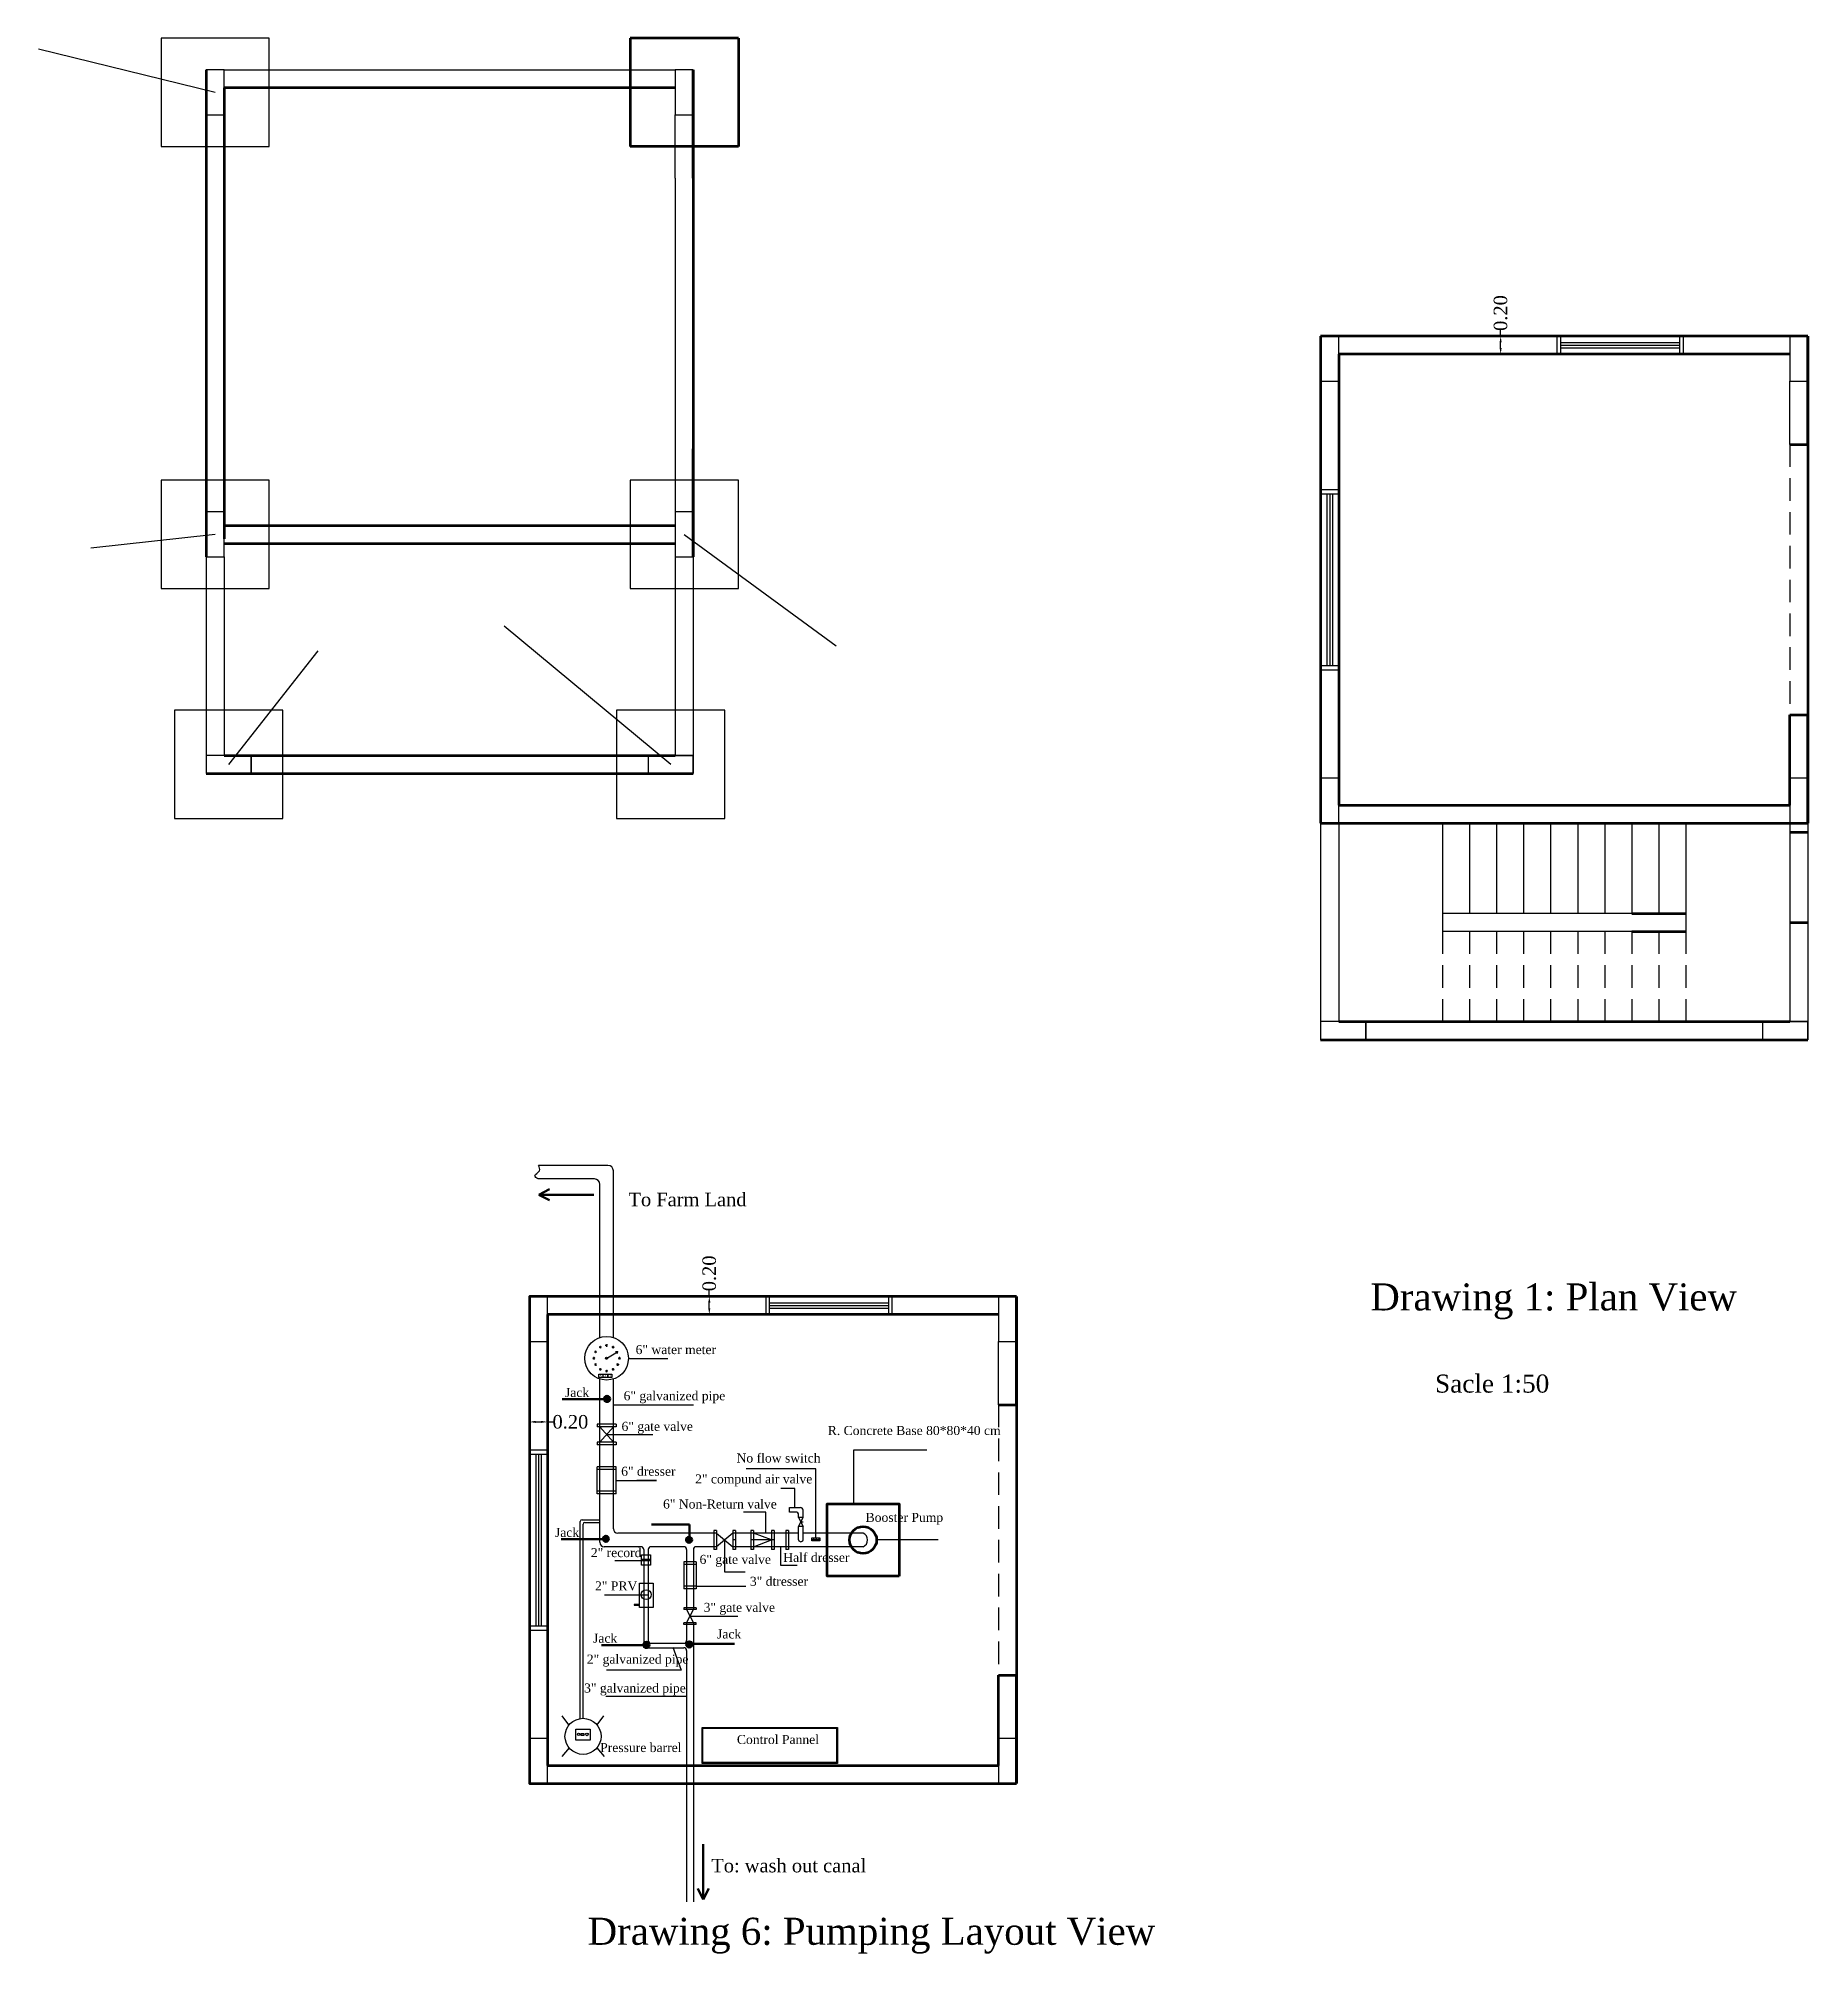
# Model space of a CAD drawing. Extents: x 159757.6 to 159806.1, y 183469.7 to 183536.
# Drawn here: x 159757.58 to 159777.19, y 183480.77 to 183502.01 of the extents above; entities that cross this region are included whole.
import ezdxf

# ---------------------------------------------------------------- set-up
doc = ezdxf.new("R2010")
doc.units = 0
doc.header["$MEASUREMENT"] = 0
doc.header["$PDSIZE"] = 2
doc.linetypes.add('HIDDEN', pattern=[0.375, 0.25, -0.125])
doc.layers.add('DIM6', color=180, linetype='Continuous')
doc.layers.add('LINE-NUSS', color=255, linetype='Continuous', lineweight=70)
doc.styles.add('ATT', font='TXT')
doc.styles.get("Standard").update_dxf_attribs({"font": 'times.ttf', "height": 0.15})
doc.styles.add('style13', font='times.ttf', dxfattribs={"height": 0.06})
doc.dimstyles.new('Copy of dss', dxfattribs={"dimtxt": 0.18, "dimasz": 0.07, "dimexe": 0.18, "dimexo": 0.0625, "dimgap": 0.09, "dimtad": 0, "dimtoh": 1, "dimrnd": 0.05, "dimzin": 0, "dimdsep": 46, "dimtxsty": 'ATT', "dimcen": 0.09, "dimse1": 1, "dimse2": 1, "dimclrd": 8, "dimclrt": 2, "dimadec": 0, "dimazin": 0, "dimtfac": 1, "dimtofl": 0, "dimtmove": 0, "dimatfit": 3, "dimfxl": 0.18, "dimtolj": 1, "dimtzin": 0, "dimarcsym": 0})

msp = doc.modelspace()

# ---------------------------------------------------------------- texts
at = {"layer": 'DIM6', "color": 7, "linetype": 'Continuous', "style": 'style13'}
for s, height, p in [('To Farm Land ', 0.15, (159764.119, 183489.06)), ('6" water meter', 0.1, (159764.198, 183487.421)), ('5', 0.03, (159763.801, 183487.164)), ('3', 0.03, (159763.847, 183487.17)), ('0', 0.03, (159763.897, 183487.168)), ('Sacle 1:50', 0.2, (159773.061, 183486.994)), ('Jack', 0.1, (159763.415, 183486.945)), ('6" galvanized pipe', 0.1, (159764.065, 183486.909)), ('6" gate valve', 0.1, (159764.042, 183486.57)), ('R. Concrete Base 80*80*40 cm', 0.1, (159766.328, 183486.524)), ('No flow switch', 0.1, (159765.317, 183486.219)), ('6" dresser', 0.1, (159764.038, 183486.072)), ('2" compund air valve', 0.1, (159764.858, 183485.987)), ('6" Non-Return valve', 0.1, (159764.502, 183485.709)), ('Booster Pump', 0.1, (159766.748, 183485.561)), ('Jack', 0.1, (159763.304, 183485.394)), ('2" record', 0.1, (159763.702, 183485.17)), ('6" gate valve', 0.1, (159764.907, 183485.095)), ('Half dresser', 0.1, (159765.835, 183485.117)), ('2" PRV', 0.1, (159763.748, 183484.801)), ('3" dtresser', 0.1, (159765.465, 183484.852)), ('3" gate valve', 0.1, (159764.952, 183484.563)), ('Jack', 0.1, (159765.101, 183484.268)), ('Jack', 0.1, (159763.726, 183484.221)), ('2" galvanized pipe', 0.1, (159763.657, 183483.989)), ('3" galvanized pipe', 0.1, (159763.627, 183483.669)), ('Pressure barrel', 0.1, (159763.805, 183483.009)), ('Control Pannel', 0.1, (159765.321, 183483.098)), ('To: wash out canal', 0.15, (159765.037, 183481.675))]:
    msp.add_text(s, height=height, dxfattribs=at).set_placement(p)
at = {"layer": 'DIM6', "color": 7, "linetype": 'Continuous'}
for s, p in [('Drawing 1: Plan View', (159772.344, 183487.905)), ('Drawing 6: Pumping Layout View', (159763.666, 183480.872))]:
    msp.add_text(s, height=0.3, dxfattribs=at).set_placement(p)

# ---------------------------------------------------------------- blocks, each defined once
blk = doc.blocks.new('*D161')
at = {"layer": 'DEFPOINTS', "color": 0, "linetype": 'Continuous', "transparency": 16777216}
for p in [(159765.015, 183488.06), (159765.141, 183488.06), (159765.141, 183487.86)]:
    blk.add_point(p, dxfattribs=at)
at = {"layer": 'DIM6', "color": 0, "linetype": 'Continuous', "lineweight": -2, "transparency": 16777216}
for p, q in [((159765.139, 183488.06), (159765.014, 183488.06)), ((159765.139, 183487.86), (159765.014, 183487.86))]:
    blk.add_line(p, q, dxfattribs=at)
at = {"layer": 'DIM6', "color": 7, "linetype": 'Continuous', "lineweight": -2, "transparency": 16777216}
for p, q in [((159765.015, 183488.06), (159765.015, 183488.13)), ((159765.015, 183487.93), (159765.015, 183487.99))]:
    blk.add_line(p, q, dxfattribs=at)
at = {"layer": 'DIM6', "color": 7, "linetype": 'Continuous', "transparency": 16777216}
for points in [[(159765.003, 183487.99), (159765.027, 183487.99), (159765.015, 183488.06)], [(159765.003, 183487.93), (159765.027, 183487.93), (159765.015, 183487.86)]]:
    blk.add_solid(points, dxfattribs=at)
at = {"layer": 'DIM6', "color": 7, "linetype": 'Continuous', "transparency": 16777216, "insert": (159765.015, 183488.316), "char_height": 0.15, "attachment_point": 5, "rotation": 90}
blk.add_mtext('\\A1;0.20', dxfattribs=at)
blk = doc.blocks.new('*D162')
at = {"layer": 'DEFPOINTS', "color": 0, "linetype": 'Continuous', "transparency": 16777216}
for p in [(159763.02, 183486.715), (159763.22, 183486.715), (159763.22, 183486.669)]:
    blk.add_point(p, dxfattribs=at)
at = {"layer": 'DIM6', "color": 0, "linetype": 'Continuous', "lineweight": -2, "transparency": 16777216}
for p, q in [((159763.02, 183486.713), (159763.02, 183486.668)), ((159763.22, 183486.713), (159763.22, 183486.668))]:
    blk.add_line(p, q, dxfattribs=at)
at = {"layer": 'DIM6', "color": 7, "linetype": 'Continuous', "lineweight": -2, "transparency": 16777216}
for p, q in [((159763.09, 183486.669), (159763.15, 183486.669)), ((159763.22, 183486.669), (159763.29, 183486.669))]:
    blk.add_line(p, q, dxfattribs=at)
at = {"layer": 'DIM6', "color": 7, "linetype": 'Continuous', "transparency": 16777216}
for points in [[(159763.09, 183486.681), (159763.09, 183486.658), (159763.02, 183486.669)], [(159763.15, 183486.681), (159763.15, 183486.658), (159763.22, 183486.669)]]:
    blk.add_solid(points, dxfattribs=at)
at = {"layer": 'DIM6', "color": 7, "linetype": 'Continuous', "transparency": 16777216, "insert": (159763.475, 183486.669), "char_height": 0.15, "attachment_point": 5}
blk.add_mtext('\\A1;0.20', dxfattribs=at)
blk = doc.blocks.new('*D164')
at = {"layer": 'DEFPOINTS', "color": 0, "linetype": 'Continuous', "transparency": 16777216}
for p in [(159773.788, 183498.707), (159773.914, 183498.707), (159773.914, 183498.507)]:
    blk.add_point(p, dxfattribs=at)
at = {"layer": 'DIM6', "color": 0, "linetype": 'Continuous', "lineweight": -2, "transparency": 16777216}
for p, q in [((159773.912, 183498.707), (159773.787, 183498.707)), ((159773.912, 183498.507), (159773.787, 183498.507))]:
    blk.add_line(p, q, dxfattribs=at)
at = {"layer": 'DIM6', "color": 7, "linetype": 'Continuous', "lineweight": -2, "transparency": 16777216}
for p, q in [((159773.788, 183498.707), (159773.788, 183498.777)), ((159773.788, 183498.577), (159773.788, 183498.637))]:
    blk.add_line(p, q, dxfattribs=at)
at = {"layer": 'DIM6', "color": 7, "linetype": 'Continuous', "transparency": 16777216}
for points in [[(159773.777, 183498.637), (159773.8, 183498.637), (159773.788, 183498.707)], [(159773.777, 183498.577), (159773.8, 183498.577), (159773.788, 183498.507)]]:
    blk.add_solid(points, dxfattribs=at)
at = {"layer": 'DIM6', "color": 7, "linetype": 'Continuous', "transparency": 16777216, "insert": (159773.788, 183498.963), "char_height": 0.15, "attachment_point": 5, "rotation": 90}
blk.add_mtext('\\A1;0.20', dxfattribs=at)

# ---------------------------------------------------------------- dimensions: what is measured, and where the dimension line sits
at = {"layer": 'DIM6', "color": 7, "linetype": 'Continuous'}
for p1, p2, distance, picture, middle in [((159773.914, 183498.507), (159773.914, 183498.707), 0.126, '*D164', (159773.788, 183498.963)), ((159765.141, 183487.86), (159765.141, 183488.06), 0.126, '*D161', (159765.015, 183488.316)), ((159763.02, 183486.715), (159763.22, 183486.715), -0.046, '*D162', (159763.475, 183486.669))]:
    dim = msp.add_aligned_dim(p1=p1, p2=p2, distance=distance, dimstyle='Copy of dss', override={"dimtxt": 0.05, "dimexe": 0.0015, "dimexo": 0.002, "dimgap": 0, "dimtoh": 0, "dimtxsty": 'Standard', "dimse1": 0, "dimse2": 0, "dimclrd": 7, "dimclrt": 7, "dimfxl": 0}, dxfattribs=at)
    dim.commit()
    dim.dimension.update_dxf_attribs({"geometry": picture, "text_midpoint": middle})

# ---------------------------------------------------------------- hatches: boundary and pattern name
at = {"layer": 'DIM6', "linetype": 'Continuous', "lineweight": 50}
h = msp.add_hatch(color=7, dxfattribs=at)
edge = h.paths.add_edge_path()
edge.add_arc((159763.948, 183487.498), 0.005, 0, 360)
edge = h.paths.add_edge_path()
edge.add_arc((159763.807, 183487.498), 0.005, 0, 360)
edge = h.paths.add_edge_path()
edge.add_arc((159763.876, 183487.517), 0.005, 0, 360)
edge = h.paths.add_edge_path()
edge.add_arc((159764.019, 183487.375), 0.005, 0, 360)
edge = h.paths.add_edge_path()
edge.add_arc((159764, 183487.304), 0.005, 0, 360)
edge = h.paths.add_edge_path()
edge.add_arc((159763.948, 183487.252), 0.005, 0, 360)
edge = h.paths.add_edge_path()
edge.add_arc((159763.877, 183487.233), 0.005, 0, 360)
edge = h.paths.add_edge_path()
edge.add_arc((159763.755, 183487.304), 0.005, 0, 360)
edge = h.paths.add_edge_path()
edge.add_arc((159763.736, 183487.375), 0.005, 0, 360)
edge = h.paths.add_edge_path()
edge.add_arc((159763.755, 183487.446), 0.005, 0, 360)
edge = h.paths.add_edge_path()
edge.add_arc((159763.807, 183487.252), 0.005, 0, 360)
at = {"layer": 'DIM6', "linetype": 'Continuous'}
h = msp.add_hatch(color=7, dxfattribs=at)
edge = h.paths.add_edge_path()
edge.add_arc((159763.876, 183487.375), 0.0119, 0, 360)
at = {"layer": 'DIM6', "linetype": 'Continuous', "lineweight": 50}
h = msp.add_hatch(color=7, dxfattribs=at)
edge = h.paths.add_edge_path()
edge.add_arc((159763.881, 183486.924), 0.0334, 0, 360)
h = msp.add_hatch(color=7, dxfattribs=at)
edge = h.paths.add_edge_path()
edge.add_arc((159763.868, 183485.373), 0.0334, 0, 360)
h = msp.add_hatch(color=7, dxfattribs=at)
edge = h.paths.add_edge_path()
edge.add_arc((159764.791, 183485.362), 0.0334, 0, 360)
at = {"layer": 'DIM6', "linetype": 'Continuous'}
h = msp.add_hatch(dxfattribs=at)
h.set_pattern_fill('INSUL', scale=0.08, angle=90, style=0)
h.set_pattern_definition([(90, (-23719.5274, 23715.81763), (0.03, 2e-18), []), (90, (-23719.5174, 23715.81763), (0.03, 2e-18), [0.01, -0.01]), (90, (-23719.5074, 23715.81763), (0.03, 2e-18), [0.01, -0.01])])
h.paths.add_polyline_path([(159766.152, 183485.349), (159766.152, 183485.383), (159766.24, 183485.383), (159766.24, 183485.349)])
at = {"layer": 'DIM6', "linetype": 'Continuous', "lineweight": 50}
h = msp.add_hatch(color=7, dxfattribs=at)
edge = h.paths.add_edge_path()
edge.add_arc((159764.317, 183484.197), 0.0334, 0, 360)
h = msp.add_hatch(color=7, dxfattribs=at)
edge = h.paths.add_edge_path()
edge.add_arc((159764.793, 183484.202), 0.0334, 0, 360)

# ---------------------------------------------------------------- linework, layer by layer
at = {"layer": 'DIM6', "color": 7, "linetype": 'Continuous'}
for p, q in [((159759.537, 183501.409), (159757.576, 183501.89)), ((159759.637, 183501.659), (159764.637, 183501.659)), ((159764.637, 183500.459), (159764.637, 183501.159)), ((159764.637, 183500.459), (159764.637, 183496.759)), ((159774.417, 183498.507), (159774.417, 183498.707)), ((159774.457, 183498.507), (159774.457, 183498.707)), ((159774.457, 183498.637), (159775.777, 183498.637)), ((159774.457, 183498.607), (159775.777, 183498.607)), ((159774.457, 183498.577), (159775.777, 183498.577)), ((159775.777, 183498.507), (159775.777, 183498.707)), ((159775.817, 183498.507), (159775.817, 183498.707)), ((159776.993, 183497.507), (159776.993, 183498.207)), ((159771.793, 183497.007), (159771.993, 183497.007)), ((159771.793, 183496.957), (159771.993, 183496.957)), ((159771.863, 183496.957), (159771.863, 183495.057)), ((159771.893, 183496.957), (159771.893, 183495.057)), ((159771.923, 183496.957), (159771.923, 183495.057)), ((159759.537, 183496.509), (159758.157, 183496.357)), ((159764.737, 183496.509), (159766.422, 183495.273)), ((159759.437, 183496.259), (159759.437, 183493.859)), ((159759.637, 183496.259), (159759.637, 183494.059)), ((159764.637, 183496.259), (159764.637, 183494.059)), ((159764.837, 183496.259), (159764.837, 183493.859)), ((159764.587, 183493.959), (159762.741, 183495.493)), ((159759.687, 183493.959), (159760.68, 183495.219)), ((159771.793, 183495.057), (159771.993, 183495.057)), ((159771.793, 183495.007), (159771.993, 183495.007)), ((159759.637, 183494.059), (159759.437, 183494.059)), ((159759.937, 183494.059), (159759.937, 183493.859)), ((159764.337, 183494.059), (159764.337, 183493.859)), ((159764.637, 183494.059), (159764.837, 183494.059)), ((159771.793, 183493.307), (159771.793, 183490.907)), ((159771.993, 183493.307), (159771.993, 183491.107)), ((159773.143, 183493.307), (159773.143, 183492.307)), ((159773.443, 183493.307), (159773.443, 183492.307)), ((159773.743, 183493.307), (159773.743, 183492.307)), ((159774.043, 183493.307), (159774.043, 183492.307)), ((159774.343, 183493.307), (159774.343, 183492.307)), ((159774.643, 183493.307), (159774.643, 183492.307)), ((159774.943, 183493.307), (159774.943, 183492.307)), ((159775.243, 183493.307), (159775.243, 183492.307)), ((159775.543, 183493.307), (159775.543, 183492.307)), ((159775.843, 183493.307), (159775.843, 183492.307)), ((159776.993, 183493.307), (159776.993, 183491.107)), ((159777.193, 183493.307), (159777.193, 183490.907)), ((159773.143, 183492.307), (159773.143, 183492.107)), ((159775.243, 183492.307), (159773.143, 183492.307)), ((159775.843, 183492.307), (159775.843, 183492.107)), ((159775.243, 183492.107), (159773.143, 183492.107)), ((159771.993, 183491.107), (159771.793, 183491.107)), ((159772.293, 183491.107), (159772.293, 183490.907)), ((159776.693, 183491.107), (159776.693, 183490.907)), ((159776.993, 183491.107), (159777.193, 183491.107)), ((159763.891, 183489.513), (159763.122, 183489.513)), ((159763.951, 183487.605), (159763.951, 183489.453)), ((159763.741, 183489.363), (159763.116, 183489.363)), ((159763.801, 183487.605), (159763.801, 183489.303)), ((159765.644, 183487.86), (159765.644, 183488.06)), ((159765.684, 183487.86), (159765.684, 183488.06)), ((159765.684, 183487.99), (159767.004, 183487.99)), ((159765.684, 183487.96), (159767.004, 183487.96)), ((159767.004, 183487.86), (159767.004, 183488.06)), ((159767.044, 183487.86), (159767.044, 183488.06)), ((159765.684, 183487.93), (159767.004, 183487.93)), ((159768.22, 183486.86), (159768.22, 183487.56)), ((159763.887, 183487.379), (159763.999, 183487.446)), ((159763.999, 183487.446), (159763.976, 183487.446)), ((159763.999, 183487.446), (159763.988, 183487.425)), ((159764.118, 183487.372), (159764.554, 183487.372)), ((159763.791, 183487.161), (159763.791, 183487.2)), ((159763.791, 183487.2), (159763.936, 183487.2)), ((159763.936, 183487.161), (159763.791, 183487.161)), ((159763.801, 183485.335), (159763.801, 183487.145)), ((159763.836, 183487.2), (159763.836, 183487.161)), ((159763.886, 183487.2), (159763.886, 183487.161)), ((159763.936, 183487.2), (159763.936, 183487.161)), ((159763.951, 183485.485), (159763.951, 183487.145)), ((159764.841, 183486.856), (159763.947, 183486.856)), ((159763.771, 183486.646), (159763.771, 183486.616)), ((159763.981, 183486.646), (159763.771, 183486.646)), ((159763.981, 183486.616), (159763.771, 183486.616)), ((159763.951, 183486.446), (159763.801, 183486.616)), ((159763.801, 183486.446), (159763.951, 183486.616)), ((159763.876, 183486.531), (159764.389, 183486.531)), ((159763.981, 183486.646), (159763.981, 183486.616)), ((159763.02, 183486.36), (159763.22, 183486.36)), ((159763.02, 183486.31), (159763.22, 183486.31)), ((159763.09, 183486.31), (159763.09, 183484.41)), ((159763.12, 183486.31), (159763.12, 183484.41)), ((159763.15, 183486.31), (159763.15, 183484.41)), ((159763.981, 183486.446), (159763.771, 183486.446)), ((159763.771, 183486.446), (159763.771, 183486.416)), ((159763.981, 183486.416), (159763.771, 183486.416)), ((159763.981, 183486.446), (159763.981, 183486.416)), ((159766.619, 183485.76), (159766.619, 183486.358)), ((159766.619, 183486.358), (159767.428, 183486.358)), ((159763.981, 183486.17), (159763.771, 183486.17)), ((159763.771, 183485.87), (159763.771, 183486.17)), ((159763.981, 183486.14), (159763.771, 183486.14)), ((159763.981, 183485.87), (159763.981, 183486.17)), ((159766.196, 183486.15), (159765.424, 183486.15)), ((159766.196, 183485.383), (159766.196, 183486.15)), ((159763.981, 183485.9), (159763.771, 183485.9)), ((159763.981, 183485.87), (159763.771, 183485.87)), ((159763.981, 183486.02), (159764.428, 183486.02)), ((159764.428, 183486.02), (159764.21, 183486.02)), ((159765.964, 183485.932), (159765.808, 183485.932)), ((159765.964, 183485.72), (159765.964, 183485.932)), ((159765.64, 183485.669), (159765.394, 183485.669)), ((159765.64, 183485.435), (159765.64, 183485.669)), ((159765.904, 183485.67), (159765.904, 183485.72)), ((159765.904, 183485.72), (159766.025, 183485.72)), ((159765.975, 183485.67), (159765.904, 183485.67)), ((159766.005, 183485.61), (159766.005, 183485.64)), ((159766.055, 183485.61), (159766.055, 183485.69)), ((159763.585, 183483.381), (159763.585, 183485.565)), ((159763.605, 183485.585), (159763.801, 183485.585)), ((159763.615, 183483.383), (159763.615, 183485.535)), ((159763.635, 183485.555), (159763.801, 183485.555)), ((159765.096, 183485.435), (159764.001, 183485.435)), ((159765.066, 183485.465), (159765.066, 183485.255)), ((159765.096, 183485.465), (159765.066, 183485.465)), ((159765.096, 183485.465), (159765.096, 183485.255)), ((159765.096, 183485.435), (159765.275, 183485.285)), ((159765.275, 183485.435), (159765.096, 183485.285)), ((159765.305, 183485.465), (159765.275, 183485.465)), ((159765.275, 183485.465), (159765.275, 183485.255)), ((159766.005, 183485.435), (159765.275, 183485.435)), ((159765.305, 183485.465), (159765.305, 183485.255)), ((159765.505, 183485.465), (159765.475, 183485.465)), ((159765.475, 183485.465), (159765.475, 183485.255)), ((159765.505, 183485.465), (159765.505, 183485.255)), ((159765.705, 183485.36), (159765.505, 183485.435)), ((159765.705, 183485.465), (159765.705, 183485.255)), ((159765.735, 183485.465), (159765.705, 183485.465)), ((159765.735, 183485.465), (159765.735, 183485.255)), ((159765.864, 183485.465), (159765.864, 183485.255)), ((159765.894, 183485.465), (159765.864, 183485.465)), ((159765.894, 183485.465), (159765.894, 183485.255)), ((159766.055, 183485.61), (159766.005, 183485.61)), ((159766.005, 183485.61), (159766.055, 183485.51)), ((159766.005, 183485.51), (159766.055, 183485.61)), ((159766.005, 183485.36), (159766.005, 183485.51)), ((159766.055, 183485.51), (159766.005, 183485.51)), ((159766.055, 183485.51), (159766.005, 183485.51)), ((159766.03, 183485.56), (159766.055, 183485.56)), ((159766.055, 183485.56), (159766.055, 183485.56)), ((159766.055, 183485.36), (159766.055, 183485.51)), ((159766.72, 183485.435), (159766.055, 183485.435)), ((159764.258, 183485.285), (159763.851, 183485.285)), ((159764.288, 183485.255), (159764.288, 183484.195)), ((159764.338, 183485.255), (159764.338, 183484.245)), ((159764.733, 183485.285), (159764.368, 183485.285)), ((159764.763, 183485.255), (159764.763, 183484.588)), ((159764.838, 183485.255), (159764.838, 183484.588)), ((159765.096, 183485.285), (159764.868, 183485.285)), ((159765.096, 183485.255), (159765.066, 183485.255)), ((159765.185, 183485.36), (159765.185, 183485.008)), ((159765.305, 183485.36), (159765.275, 183485.36)), ((159766.72, 183485.285), (159765.275, 183485.285)), ((159765.305, 183485.255), (159765.275, 183485.255)), ((159765.735, 183485.36), (159765.475, 183485.36)), ((159765.505, 183485.255), (159765.475, 183485.255)), ((159765.505, 183485.285), (159765.705, 183485.36)), ((159765.735, 183485.255), (159765.705, 183485.255)), ((159765.805, 183485.285), (159765.805, 183485.082)), ((159765.894, 183485.255), (159765.864, 183485.255)), ((159766.869, 183485.365), (159767.554, 183485.365)), ((159764.263, 183485.13), (159763.968, 183485.13)), ((159764.263, 183485.08), (159764.263, 183485.196)), ((159764.263, 183485.196), (159764.363, 183485.196)), ((159764.263, 183485.146), (159764.363, 183485.146)), ((159764.363, 183485.13), (159764.263, 183485.13)), ((159764.363, 183485.08), (159764.263, 183485.08)), ((159764.363, 183485.196), (159764.363, 183485.08)), ((159764.733, 183485.117), (159764.733, 183484.817)), ((159764.868, 183485.117), (159764.733, 183485.117)), ((159764.868, 183485.087), (159764.733, 183485.087)), ((159764.868, 183485.117), (159764.868, 183484.817)), ((159765.185, 183485.008), (159765.411, 183485.008)), ((159765.805, 183485.082), (159765.989, 183485.082)), ((159764.868, 183484.847), (159764.733, 183484.847)), ((159764.868, 183484.817), (159764.733, 183484.817)), ((159764.868, 183484.847), (159765.419, 183484.847)), ((159764.338, 183484.75), (159763.853, 183484.75)), ((159764.868, 183484.608), (159764.733, 183484.608)), ((159764.733, 183484.608), (159764.733, 183484.588)), ((159764.868, 183484.588), (159764.733, 183484.588)), ((159764.763, 183484.588), (159764.838, 183484.442)), ((159764.763, 183484.442), (159764.838, 183484.588)), ((159764.868, 183484.608), (159764.868, 183484.588)), ((159763.02, 183484.41), (159763.22, 183484.41)), ((159763.02, 183484.36), (159763.22, 183484.36)), ((159764.868, 183484.442), (159764.733, 183484.442)), ((159764.733, 183484.422), (159764.733, 183484.442)), ((159764.868, 183484.422), (159764.733, 183484.422)), ((159764.763, 183484.442), (159764.763, 183484.245)), ((159764.801, 183484.515), (159765.332, 183484.515)), ((159764.838, 183484.442), (159764.838, 183481.35)), ((159764.868, 183484.422), (159764.868, 183484.442)), ((159764.318, 183484.165), (159764.733, 183484.165)), ((159764.368, 183484.215), (159764.733, 183484.215)), ((159764.612, 183484.17), (159764.702, 183483.918)), ((159764.763, 183484.135), (159764.763, 183481.35)), ((159764.702, 183483.918), (159763.876, 183483.918)), ((159764.763, 183483.626), (159763.869, 183483.626)), ((159763.457, 183483.311), (159763.384, 183483.409)), ((159763.772, 183483.311), (159763.845, 183483.409)), ((159763.461, 183483.057), (159763.379, 183482.959)), ((159763.768, 183483.057), (159763.85, 183482.959))]:
    msp.add_line(p, q, dxfattribs=at)
at = {"layer": 'DIM6', "color": 7, "linetype": 'HIDDEN'}
for p, q in [((159764.837, 183500.459), (159764.837, 183497.459)), ((159776.993, 183497.507), (159776.993, 183494.507)), ((159777.193, 183497.507), (159777.193, 183494.507)), ((159773.143, 183492.107), (159773.143, 183491.107)), ((159773.443, 183492.107), (159773.443, 183491.107)), ((159773.743, 183492.107), (159773.743, 183491.107)), ((159774.043, 183492.107), (159774.043, 183491.107)), ((159774.343, 183492.107), (159774.343, 183491.107)), ((159774.643, 183492.107), (159774.643, 183491.107)), ((159774.943, 183492.107), (159774.943, 183491.107)), ((159775.243, 183492.107), (159775.243, 183491.107)), ((159775.543, 183492.107), (159775.543, 183491.107)), ((159775.843, 183492.107), (159775.843, 183491.107)), ((159768.22, 183486.86), (159768.22, 183483.86)), ((159768.42, 183486.86), (159768.42, 183483.86))]:
    msp.add_line(p, q, dxfattribs=at)
at = {"layer": 'DIM6', "color": 7, "linetype": 'Continuous', "lineweight": 50}
for p, q in [((159763.125, 183489.188), (159763.245, 183489.248)), ((159763.735, 183489.188), (159763.125, 183489.188)), ((159763.125, 183489.188), (159763.245, 183489.128)), ((159763.876, 183486.92), (159763.385, 183486.92)), ((159764.794, 183485.533), (159764.373, 183485.533)), ((159764.794, 183485.364), (159764.794, 183485.533)), ((159763.864, 183485.368), (159763.373, 183485.368)), ((159764.313, 183484.193), (159763.821, 183484.193)), ((159764.805, 183484.207), (159765.294, 183484.207)), ((159764.948, 183481.986), (159764.948, 183481.376)), ((159764.948, 183481.376), (159764.888, 183481.496)), ((159764.948, 183481.376), (159765.008, 183481.496))]:
    msp.add_line(p, q, dxfattribs=at)
at = {"layer": 'DIM6', "color": 7, "linetype": 'Continuous'}
for points in [[(159758.937, 183500.809), (159760.137, 183500.809), (159760.137, 183502.009), (159758.937, 183502.009)], [(159764.137, 183500.809), (159765.337, 183500.809), (159765.337, 183502.009), (159764.137, 183502.009)], [(159759.437, 183501.159), (159759.637, 183501.159), (159759.637, 183501.659), (159759.437, 183501.659)], [(159764.637, 183501.159), (159764.837, 183501.159), (159764.837, 183501.659), (159764.637, 183501.659)], [(159771.793, 183498.207), (159771.993, 183498.207), (159771.993, 183498.707), (159771.793, 183498.707)], [(159776.993, 183498.207), (159777.193, 183498.207), (159777.193, 183498.707), (159776.993, 183498.707)], [(159758.937, 183495.909), (159760.137, 183495.909), (159760.137, 183497.109), (159758.937, 183497.109)], [(159764.137, 183495.909), (159765.337, 183495.909), (159765.337, 183497.109), (159764.137, 183497.109)], [(159759.437, 183496.259), (159759.637, 183496.259), (159759.637, 183496.759), (159759.437, 183496.759)], [(159764.637, 183496.259), (159764.837, 183496.259), (159764.837, 183496.759), (159764.637, 183496.759)], [(159759.087, 183493.359), (159760.287, 183493.359), (159760.287, 183494.559), (159759.087, 183494.559)], [(159763.987, 183493.359), (159765.187, 183493.359), (159765.187, 183494.559), (159763.987, 183494.559)], [(159759.437, 183493.859), (159759.937, 183493.859), (159759.937, 183494.059), (159759.437, 183494.059)], [(159764.337, 183493.859), (159764.837, 183493.859), (159764.837, 183494.059), (159764.337, 183494.059)], [(159764.337, 183493.859), (159764.837, 183493.859), (159764.837, 183493.859), (159764.337, 183493.859)], [(159771.793, 183493.307), (159771.993, 183493.307), (159771.993, 183493.807), (159771.793, 183493.807)], [(159776.993, 183493.307), (159777.193, 183493.307), (159777.193, 183493.807), (159776.993, 183493.807)], [(159771.793, 183490.907), (159772.293, 183490.907), (159772.293, 183491.107), (159771.793, 183491.107)], [(159776.693, 183490.907), (159777.193, 183490.907), (159777.193, 183491.107), (159776.693, 183491.107)], [(159776.693, 183490.907), (159777.193, 183490.907), (159777.193, 183490.907), (159776.693, 183490.907)], [(159763.02, 183487.56), (159763.22, 183487.56), (159763.22, 183488.06), (159763.02, 183488.06)], [(159768.22, 183487.56), (159768.42, 183487.56), (159768.42, 183488.06), (159768.22, 183488.06)], [(159766.152, 183485.349), (159766.152, 183485.383), (159766.24, 183485.383), (159766.24, 183485.349)], [(159764.393, 183484.611), (159764.241, 183484.611), (159764.241, 183484.88), (159764.393, 183484.88)], [(159764.241, 183484.645), (159764.182, 183484.645), (159764.182, 183484.639), (159764.241, 183484.639)], [(159763.02, 183482.66), (159763.22, 183482.66), (159763.22, 183483.16), (159763.02, 183483.16)], [(159763.693, 183483.142), (159763.537, 183483.142), (159763.537, 183483.261), (159763.693, 183483.261)], [(159763.625, 183483.194), (159763.594, 183483.194), (159763.594, 183483.213), (159763.625, 183483.213)], [(159766.435, 183482.883), (159764.935, 183482.883), (159764.935, 183483.283), (159766.435, 183483.283)], [(159766.425, 183482.893), (159764.945, 183482.893), (159764.945, 183483.273), (159766.425, 183483.273)], [(159768.22, 183482.66), (159768.42, 183482.66), (159768.42, 183483.16), (159768.22, 183483.16)]]:
    msp.add_lwpolyline(points, close=True, dxfattribs=at)
for centre, radius in [((159763.876, 183487.375), 0.242), ((159763.876, 183487.375), 0.0119), ((159764.315, 183484.754), 0.0549), ((159763.615, 183483.183), 0.2), ((159763.566, 183483.206), 0.0126), ((159763.659, 183483.205), 0.0149)]:
    msp.add_circle(centre, radius, dxfattribs=at)
at = {"layer": 'DIM6', "color": 7, "linetype": 'Continuous', "lineweight": 50}
for centre, radius in [((159763.736, 183487.375), 0.005), ((159763.755, 183487.446), 0.005), ((159763.807, 183487.498), 0.005), ((159763.876, 183487.517), 0.005), ((159763.948, 183487.498), 0.005), ((159764.019, 183487.375), 0.005), ((159763.755, 183487.304), 0.005), ((159763.807, 183487.252), 0.005), ((159763.877, 183487.233), 0.005), ((159763.948, 183487.252), 0.005), ((159764, 183487.304), 0.005), ((159763.881, 183486.924), 0.0334), ((159763.868, 183485.373), 0.0334), ((159764.791, 183485.362), 0.0334), ((159764.317, 183484.197), 0.0334), ((159764.793, 183484.202), 0.0334)]:
    msp.add_circle(centre, radius, dxfattribs=at)
at = {"layer": 'DIM6', "color": 7, "linetype": 'Continuous'}
for centre, radius, start, end in [((159763.891, 183489.453), 0.06, 0, 90), ((159763.741, 183489.303), 0.06, 360, 90), ((159765.975, 183485.64), 0.03, 0, 90), ((159766.025, 183485.69), 0.03, 0, 90), ((159763.605, 183485.565), 0.02, 90, 180), ((159763.635, 183485.535), 0.02, 90, 180), ((159764.001, 183485.485), 0.05, 180, 270), ((159766.69, 183485.36), 0.0806, 291.4316, 68.5684), ((159763.851, 183485.335), 0.05, 180, 270), ((159764.258, 183485.255), 0.03, 0, 90), ((159764.368, 183485.255), 0.03, 90, 180), ((159764.733, 183485.255), 0.03, 0, 90), ((159764.868, 183485.255), 0.03, 90, 180), ((159766.03, 183485.367), 0.0259, 195.0718, 344.9282), ((159764.318, 183484.195), 0.03, 180, 270), ((159764.368, 183484.245), 0.03, 180, 270), ((159764.733, 183484.245), 0.03, 270, 0), ((159764.733, 183484.135), 0.03, 0, 90)]:
    msp.add_arc(centre, radius, start, end, dxfattribs=at)
msp.add_spline([(159763.116, 183489.363), (159763.082, 183489.398), (159763.131, 183489.454), (159763.122, 183489.513)], degree=3, dxfattribs=at)
for p in [(159763.734, 183487.375), (159763.736, 183487.375), (159763.753, 183487.446), (159763.755, 183487.446), (159763.805, 183487.498), (159763.807, 183487.498), (159763.876, 183487.517), (159763.947, 183487.498), (159763.948, 183487.498), (159763.999, 183487.446), (159764.018, 183487.375), (159764.019, 183487.375), (159763.753, 183487.304), (159763.755, 183487.304), (159763.805, 183487.252), (159763.807, 183487.252), (159763.876, 183487.233), (159763.877, 183487.233), (159763.947, 183487.252), (159763.948, 183487.252), (159763.999, 183487.304), (159764, 183487.304)]:
    msp.add_point(p, dxfattribs=at)
at = {"layer": 'LINE-NUSS', "color": 7, "linetype": 'Continuous'}
for p, q in [((159765.337, 183502.009), (159764.137, 183502.009)), ((159764.137, 183502.009), (159764.137, 183500.809)), ((159765.337, 183502.009), (159765.337, 183500.809)), ((159759.437, 183501.659), (159759.437, 183496.259)), ((159764.837, 183501.659), (159764.837, 183496.259)), ((159764.637, 183501.459), (159759.637, 183501.459)), ((159759.637, 183501.459), (159759.637, 183496.459)), ((159765.337, 183500.809), (159764.137, 183500.809)), ((159777.193, 183498.707), (159771.793, 183498.707)), ((159771.793, 183498.707), (159771.793, 183493.307)), ((159777.193, 183498.707), (159777.193, 183493.307)), ((159776.993, 183498.507), (159771.993, 183498.507)), ((159771.993, 183498.507), (159771.993, 183493.507)), ((159776.993, 183497.507), (159777.193, 183497.507)), ((159759.637, 183496.609), (159764.637, 183496.609)), ((159759.637, 183496.409), (159764.637, 183496.409)), ((159776.993, 183494.507), (159777.193, 183494.507)), ((159759.637, 183494.059), (159764.637, 183494.059)), ((159759.437, 183493.859), (159764.837, 183493.859)), ((159771.993, 183493.507), (159776.993, 183493.507)), ((159771.793, 183493.307), (159777.193, 183493.307)), ((159776.993, 183493.207), (159777.193, 183493.207)), ((159775.243, 183492.307), (159775.843, 183492.307)), ((159776.993, 183492.207), (159777.193, 183492.207)), ((159775.243, 183492.107), (159775.843, 183492.107)), ((159771.993, 183491.107), (159776.993, 183491.107)), ((159771.793, 183490.907), (159777.193, 183490.907)), ((159768.42, 183488.06), (159768.42, 183482.66)), ((159768.22, 183487.86), (159763.22, 183487.86)), ((159763.22, 183487.86), (159763.22, 183482.86)), ((159768.22, 183486.86), (159768.42, 183486.86)), ((159768.22, 183483.86), (159768.42, 183483.86)), ((159763.22, 183482.86), (159768.22, 183482.86))]:
    msp.add_line(p, q, dxfattribs=at)
for points in [[(159764.837, 183500.459), (159764.837, 183501.659)], [(159777.193, 183497.507), (159777.193, 183498.707)], [(159764.837, 183496.259), (159764.837, 183497.459)], [(159776.993, 183493.507), (159776.993, 183494.507)], [(159777.193, 183493.307), (159777.193, 183494.507)], [(159768.42, 183488.06), (159763.02, 183488.06), (159763.02, 183482.66), (159768.42, 183482.66)], [(159768.42, 183486.86), (159768.42, 183488.06)], [(159768.22, 183482.86), (159768.22, 183483.86)], [(159768.42, 183482.66), (159768.42, 183483.86)]]:
    msp.add_lwpolyline(points, dxfattribs=at)
msp.add_lwpolyline([(159767.12, 183484.96), (159766.32, 183484.96), (159766.32, 183485.76), (159767.12, 183485.76)], close=True, dxfattribs=at)
msp.add_circle((159766.72, 183485.36), 0.15, dxfattribs=at)

msp.set_redraw_order([(e.dxf.handle, doc.entitydb.next_handle()) for e in msp.query("TEXT MTEXT ATTDEF DIMENSION ARC_DIMENSION")])  # texts and dimensions are drawn at this point

doc.saveas('drawing.dxf')
